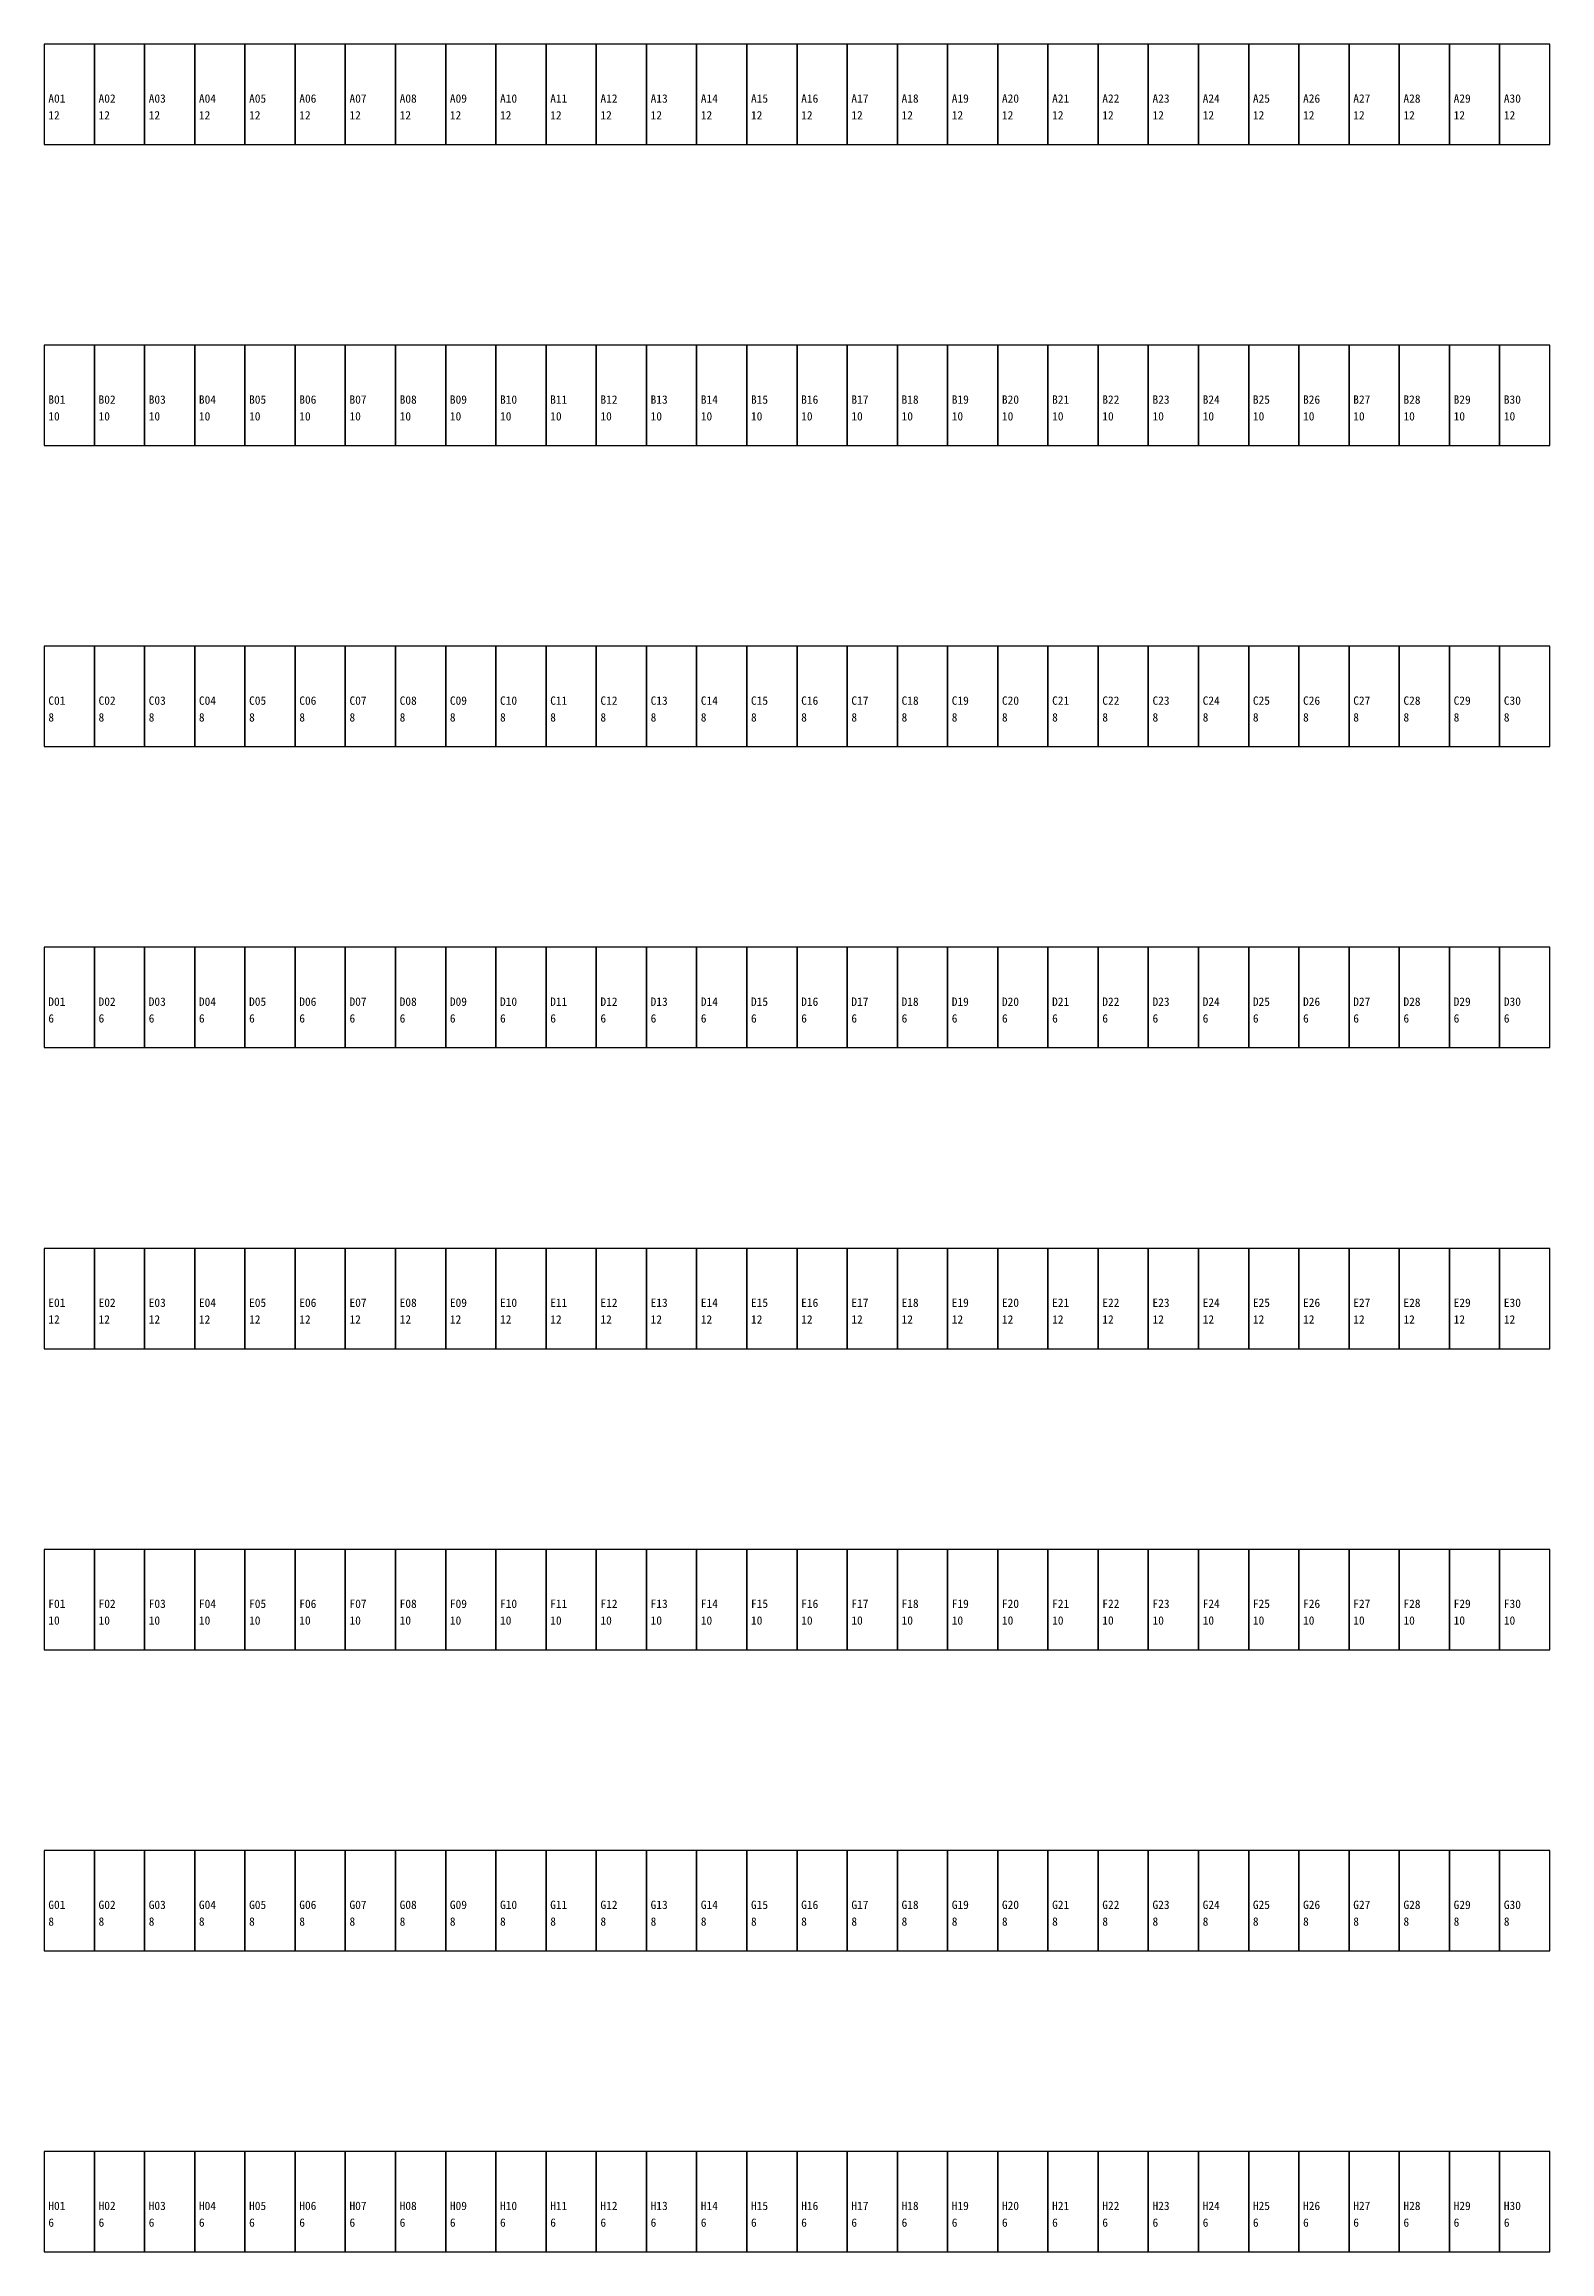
# Model space of a CAD drawing. Header units: millimetres. Extents: x 0 to 80000, y 0 to 52902.
# Drawn here: x 21000 to 39000, y 11800 to 38200 of the extents above; entities that cross this region are included whole.
import ezdxf

# ---------------------------------------------------------------- set-up
doc = ezdxf.new("R2010")
doc.units = ezdxf.units.MM
doc.layers.add('E-RACK', color=7, linetype='Continuous')

# ---------------------------------------------------------------- blocks, each defined once
blk = doc.blocks.new('RACK_42U')
blk.add_lwpolyline([(0, 0), (600, 0), (600, 1200), (0, 1200)], close=True)
for tag, p in [('RACK_ID', (50, 500)), ('KW', (50, 300))]:
    blk.add_attdef(tag, p, '', height=100)

msp = doc.modelspace()

# ---------------------------------------------------------------- block references
at = {"layer": 'E-RACK'}
for p, values in [((21000, 37000), {'RACK_ID': 'A01', 'KW': '12'}), ((21600, 37000), {'RACK_ID': 'A02', 'KW': '12'}), ((22200, 37000), {'RACK_ID': 'A03', 'KW': '12'}), ((22800, 37000), {'RACK_ID': 'A04', 'KW': '12'}), ((23400, 37000), {'RACK_ID': 'A05', 'KW': '12'}), ((24000, 37000), {'RACK_ID': 'A06', 'KW': '12'}), ((24600, 37000), {'RACK_ID': 'A07', 'KW': '12'}), ((25200, 37000), {'RACK_ID': 'A08', 'KW': '12'}), ((25800, 37000), {'RACK_ID': 'A09', 'KW': '12'}), ((26400, 37000), {'RACK_ID': 'A10', 'KW': '12'}), ((27000, 37000), {'RACK_ID': 'A11', 'KW': '12'}), ((27600, 37000), {'RACK_ID': 'A12', 'KW': '12'}), ((28200, 37000), {'RACK_ID': 'A13', 'KW': '12'}), ((28800, 37000), {'RACK_ID': 'A14', 'KW': '12'}), ((29400, 37000), {'RACK_ID': 'A15', 'KW': '12'}), ((30000, 37000), {'RACK_ID': 'A16', 'KW': '12'}), ((30600, 37000), {'RACK_ID': 'A17', 'KW': '12'}), ((31200, 37000), {'RACK_ID': 'A18', 'KW': '12'}), ((31800, 37000), {'RACK_ID': 'A19', 'KW': '12'}), ((32400, 37000), {'RACK_ID': 'A20', 'KW': '12'}), ((33000, 37000), {'RACK_ID': 'A21', 'KW': '12'}), ((33600, 37000), {'RACK_ID': 'A22', 'KW': '12'}), ((34200, 37000), {'RACK_ID': 'A23', 'KW': '12'}), ((34800, 37000), {'RACK_ID': 'A24', 'KW': '12'}), ((35400, 37000), {'RACK_ID': 'A25', 'KW': '12'}), ((36000, 37000), {'RACK_ID': 'A26', 'KW': '12'}), ((36600, 37000), {'RACK_ID': 'A27', 'KW': '12'}), ((37200, 37000), {'RACK_ID': 'A28', 'KW': '12'}), ((37800, 37000), {'RACK_ID': 'A29', 'KW': '12'}), ((38400, 37000), {'RACK_ID': 'A30', 'KW': '12'}), ((21000, 33400), {'RACK_ID': 'B01', 'KW': '10'}), ((21600, 33400), {'RACK_ID': 'B02', 'KW': '10'}), ((22200, 33400), {'RACK_ID': 'B03', 'KW': '10'}), ((22800, 33400), {'RACK_ID': 'B04', 'KW': '10'}), ((23400, 33400), {'RACK_ID': 'B05', 'KW': '10'}), ((24000, 33400), {'RACK_ID': 'B06', 'KW': '10'}), ((24600, 33400), {'RACK_ID': 'B07', 'KW': '10'}), ((25200, 33400), {'RACK_ID': 'B08', 'KW': '10'}), ((25800, 33400), {'RACK_ID': 'B09', 'KW': '10'}), ((26400, 33400), {'RACK_ID': 'B10', 'KW': '10'}), ((27000, 33400), {'RACK_ID': 'B11', 'KW': '10'}), ((27600, 33400), {'RACK_ID': 'B12', 'KW': '10'}), ((28200, 33400), {'RACK_ID': 'B13', 'KW': '10'}), ((28800, 33400), {'RACK_ID': 'B14', 'KW': '10'}), ((29400, 33400), {'RACK_ID': 'B15', 'KW': '10'}), ((30000, 33400), {'RACK_ID': 'B16', 'KW': '10'}), ((30600, 33400), {'RACK_ID': 'B17', 'KW': '10'}), ((31200, 33400), {'RACK_ID': 'B18', 'KW': '10'}), ((31800, 33400), {'RACK_ID': 'B19', 'KW': '10'}), ((32400, 33400), {'RACK_ID': 'B20', 'KW': '10'}), ((33000, 33400), {'RACK_ID': 'B21', 'KW': '10'}), ((33600, 33400), {'RACK_ID': 'B22', 'KW': '10'}), ((34200, 33400), {'RACK_ID': 'B23', 'KW': '10'}), ((34800, 33400), {'RACK_ID': 'B24', 'KW': '10'}), ((35400, 33400), {'RACK_ID': 'B25', 'KW': '10'}), ((36000, 33400), {'RACK_ID': 'B26', 'KW': '10'}), ((36600, 33400), {'RACK_ID': 'B27', 'KW': '10'}), ((37200, 33400), {'RACK_ID': 'B28', 'KW': '10'}), ((37800, 33400), {'RACK_ID': 'B29', 'KW': '10'}), ((38400, 33400), {'RACK_ID': 'B30', 'KW': '10'}), ((21000, 29800), {'RACK_ID': 'C01', 'KW': '8'}), ((21600, 29800), {'RACK_ID': 'C02', 'KW': '8'}), ((22200, 29800), {'RACK_ID': 'C03', 'KW': '8'}), ((22800, 29800), {'RACK_ID': 'C04', 'KW': '8'}), ((23400, 29800), {'RACK_ID': 'C05', 'KW': '8'}), ((24000, 29800), {'RACK_ID': 'C06', 'KW': '8'}), ((24600, 29800), {'RACK_ID': 'C07', 'KW': '8'}), ((25200, 29800), {'RACK_ID': 'C08', 'KW': '8'}), ((25800, 29800), {'RACK_ID': 'C09', 'KW': '8'}), ((26400, 29800), {'RACK_ID': 'C10', 'KW': '8'}), ((27000, 29800), {'RACK_ID': 'C11', 'KW': '8'}), ((27600, 29800), {'RACK_ID': 'C12', 'KW': '8'}), ((28200, 29800), {'RACK_ID': 'C13', 'KW': '8'}), ((28800, 29800), {'RACK_ID': 'C14', 'KW': '8'}), ((29400, 29800), {'RACK_ID': 'C15', 'KW': '8'}), ((30000, 29800), {'RACK_ID': 'C16', 'KW': '8'}), ((30600, 29800), {'RACK_ID': 'C17', 'KW': '8'}), ((31200, 29800), {'RACK_ID': 'C18', 'KW': '8'}), ((31800, 29800), {'RACK_ID': 'C19', 'KW': '8'}), ((32400, 29800), {'RACK_ID': 'C20', 'KW': '8'}), ((33000, 29800), {'RACK_ID': 'C21', 'KW': '8'}), ((33600, 29800), {'RACK_ID': 'C22', 'KW': '8'}), ((34200, 29800), {'RACK_ID': 'C23', 'KW': '8'}), ((34800, 29800), {'RACK_ID': 'C24', 'KW': '8'}), ((35400, 29800), {'RACK_ID': 'C25', 'KW': '8'}), ((36000, 29800), {'RACK_ID': 'C26', 'KW': '8'}), ((36600, 29800), {'RACK_ID': 'C27', 'KW': '8'}), ((37200, 29800), {'RACK_ID': 'C28', 'KW': '8'}), ((37800, 29800), {'RACK_ID': 'C29', 'KW': '8'}), ((38400, 29800), {'RACK_ID': 'C30', 'KW': '8'}), ((21000, 26200), {'RACK_ID': 'D01', 'KW': '6'}), ((21600, 26200), {'RACK_ID': 'D02', 'KW': '6'}), ((22200, 26200), {'RACK_ID': 'D03', 'KW': '6'}), ((22800, 26200), {'RACK_ID': 'D04', 'KW': '6'}), ((23400, 26200), {'RACK_ID': 'D05', 'KW': '6'}), ((24000, 26200), {'RACK_ID': 'D06', 'KW': '6'}), ((24600, 26200), {'RACK_ID': 'D07', 'KW': '6'}), ((25200, 26200), {'RACK_ID': 'D08', 'KW': '6'}), ((25800, 26200), {'RACK_ID': 'D09', 'KW': '6'}), ((26400, 26200), {'RACK_ID': 'D10', 'KW': '6'}), ((27000, 26200), {'RACK_ID': 'D11', 'KW': '6'}), ((27600, 26200), {'RACK_ID': 'D12', 'KW': '6'}), ((28200, 26200), {'RACK_ID': 'D13', 'KW': '6'}), ((28800, 26200), {'RACK_ID': 'D14', 'KW': '6'}), ((29400, 26200), {'RACK_ID': 'D15', 'KW': '6'}), ((30000, 26200), {'RACK_ID': 'D16', 'KW': '6'}), ((30600, 26200), {'RACK_ID': 'D17', 'KW': '6'}), ((31200, 26200), {'RACK_ID': 'D18', 'KW': '6'}), ((31800, 26200), {'RACK_ID': 'D19', 'KW': '6'}), ((32400, 26200), {'RACK_ID': 'D20', 'KW': '6'}), ((33000, 26200), {'RACK_ID': 'D21', 'KW': '6'}), ((33600, 26200), {'RACK_ID': 'D22', 'KW': '6'}), ((34200, 26200), {'RACK_ID': 'D23', 'KW': '6'}), ((34800, 26200), {'RACK_ID': 'D24', 'KW': '6'}), ((35400, 26200), {'RACK_ID': 'D25', 'KW': '6'}), ((36000, 26200), {'RACK_ID': 'D26', 'KW': '6'}), ((36600, 26200), {'RACK_ID': 'D27', 'KW': '6'}), ((37200, 26200), {'RACK_ID': 'D28', 'KW': '6'}), ((37800, 26200), {'RACK_ID': 'D29', 'KW': '6'}), ((38400, 26200), {'RACK_ID': 'D30', 'KW': '6'}), ((21000, 22600), {'RACK_ID': 'E01', 'KW': '12'}), ((21600, 22600), {'RACK_ID': 'E02', 'KW': '12'}), ((22200, 22600), {'RACK_ID': 'E03', 'KW': '12'}), ((22800, 22600), {'RACK_ID': 'E04', 'KW': '12'}), ((23400, 22600), {'RACK_ID': 'E05', 'KW': '12'}), ((24000, 22600), {'RACK_ID': 'E06', 'KW': '12'}), ((24600, 22600), {'RACK_ID': 'E07', 'KW': '12'}), ((25200, 22600), {'RACK_ID': 'E08', 'KW': '12'}), ((25800, 22600), {'RACK_ID': 'E09', 'KW': '12'}), ((26400, 22600), {'RACK_ID': 'E10', 'KW': '12'}), ((27000, 22600), {'RACK_ID': 'E11', 'KW': '12'}), ((27600, 22600), {'RACK_ID': 'E12', 'KW': '12'}), ((28200, 22600), {'RACK_ID': 'E13', 'KW': '12'}), ((28800, 22600), {'RACK_ID': 'E14', 'KW': '12'}), ((29400, 22600), {'RACK_ID': 'E15', 'KW': '12'}), ((30000, 22600), {'RACK_ID': 'E16', 'KW': '12'}), ((30600, 22600), {'RACK_ID': 'E17', 'KW': '12'}), ((31200, 22600), {'RACK_ID': 'E18', 'KW': '12'}), ((31800, 22600), {'RACK_ID': 'E19', 'KW': '12'}), ((32400, 22600), {'RACK_ID': 'E20', 'KW': '12'}), ((33000, 22600), {'RACK_ID': 'E21', 'KW': '12'}), ((33600, 22600), {'RACK_ID': 'E22', 'KW': '12'}), ((34200, 22600), {'RACK_ID': 'E23', 'KW': '12'}), ((34800, 22600), {'RACK_ID': 'E24', 'KW': '12'}), ((35400, 22600), {'RACK_ID': 'E25', 'KW': '12'}), ((36000, 22600), {'RACK_ID': 'E26', 'KW': '12'}), ((36600, 22600), {'RACK_ID': 'E27', 'KW': '12'}), ((37200, 22600), {'RACK_ID': 'E28', 'KW': '12'}), ((37800, 22600), {'RACK_ID': 'E29', 'KW': '12'}), ((38400, 22600), {'RACK_ID': 'E30', 'KW': '12'}), ((21000, 19000), {'RACK_ID': 'F01', 'KW': '10'}), ((21600, 19000), {'RACK_ID': 'F02', 'KW': '10'}), ((22200, 19000), {'RACK_ID': 'F03', 'KW': '10'}), ((22800, 19000), {'RACK_ID': 'F04', 'KW': '10'}), ((23400, 19000), {'RACK_ID': 'F05', 'KW': '10'}), ((24000, 19000), {'RACK_ID': 'F06', 'KW': '10'}), ((24600, 19000), {'RACK_ID': 'F07', 'KW': '10'}), ((25200, 19000), {'RACK_ID': 'F08', 'KW': '10'}), ((25800, 19000), {'RACK_ID': 'F09', 'KW': '10'}), ((26400, 19000), {'RACK_ID': 'F10', 'KW': '10'}), ((27000, 19000), {'RACK_ID': 'F11', 'KW': '10'}), ((27600, 19000), {'RACK_ID': 'F12', 'KW': '10'}), ((28200, 19000), {'RACK_ID': 'F13', 'KW': '10'}), ((28800, 19000), {'RACK_ID': 'F14', 'KW': '10'}), ((29400, 19000), {'RACK_ID': 'F15', 'KW': '10'}), ((30000, 19000), {'RACK_ID': 'F16', 'KW': '10'}), ((30600, 19000), {'RACK_ID': 'F17', 'KW': '10'}), ((31200, 19000), {'RACK_ID': 'F18', 'KW': '10'}), ((31800, 19000), {'RACK_ID': 'F19', 'KW': '10'}), ((32400, 19000), {'RACK_ID': 'F20', 'KW': '10'}), ((33000, 19000), {'RACK_ID': 'F21', 'KW': '10'}), ((33600, 19000), {'RACK_ID': 'F22', 'KW': '10'}), ((34200, 19000), {'RACK_ID': 'F23', 'KW': '10'}), ((34800, 19000), {'RACK_ID': 'F24', 'KW': '10'}), ((35400, 19000), {'RACK_ID': 'F25', 'KW': '10'}), ((36000, 19000), {'RACK_ID': 'F26', 'KW': '10'}), ((36600, 19000), {'RACK_ID': 'F27', 'KW': '10'}), ((37200, 19000), {'RACK_ID': 'F28', 'KW': '10'}), ((37800, 19000), {'RACK_ID': 'F29', 'KW': '10'}), ((38400, 19000), {'RACK_ID': 'F30', 'KW': '10'}), ((21000, 15400), {'RACK_ID': 'G01', 'KW': '8'}), ((21600, 15400), {'RACK_ID': 'G02', 'KW': '8'}), ((22200, 15400), {'RACK_ID': 'G03', 'KW': '8'}), ((22800, 15400), {'RACK_ID': 'G04', 'KW': '8'}), ((23400, 15400), {'RACK_ID': 'G05', 'KW': '8'}), ((24000, 15400), {'RACK_ID': 'G06', 'KW': '8'}), ((24600, 15400), {'RACK_ID': 'G07', 'KW': '8'}), ((25200, 15400), {'RACK_ID': 'G08', 'KW': '8'}), ((25800, 15400), {'RACK_ID': 'G09', 'KW': '8'}), ((26400, 15400), {'RACK_ID': 'G10', 'KW': '8'}), ((27000, 15400), {'RACK_ID': 'G11', 'KW': '8'}), ((27600, 15400), {'RACK_ID': 'G12', 'KW': '8'}), ((28200, 15400), {'RACK_ID': 'G13', 'KW': '8'}), ((28800, 15400), {'RACK_ID': 'G14', 'KW': '8'}), ((29400, 15400), {'RACK_ID': 'G15', 'KW': '8'}), ((30000, 15400), {'RACK_ID': 'G16', 'KW': '8'}), ((30600, 15400), {'RACK_ID': 'G17', 'KW': '8'}), ((31200, 15400), {'RACK_ID': 'G18', 'KW': '8'}), ((31800, 15400), {'RACK_ID': 'G19', 'KW': '8'}), ((32400, 15400), {'RACK_ID': 'G20', 'KW': '8'}), ((33000, 15400), {'RACK_ID': 'G21', 'KW': '8'}), ((33600, 15400), {'RACK_ID': 'G22', 'KW': '8'}), ((34200, 15400), {'RACK_ID': 'G23', 'KW': '8'}), ((34800, 15400), {'RACK_ID': 'G24', 'KW': '8'}), ((35400, 15400), {'RACK_ID': 'G25', 'KW': '8'}), ((36000, 15400), {'RACK_ID': 'G26', 'KW': '8'}), ((36600, 15400), {'RACK_ID': 'G27', 'KW': '8'}), ((37200, 15400), {'RACK_ID': 'G28', 'KW': '8'}), ((37800, 15400), {'RACK_ID': 'G29', 'KW': '8'}), ((38400, 15400), {'RACK_ID': 'G30', 'KW': '8'}), ((21000, 11800), {'RACK_ID': 'H01', 'KW': '6'}), ((21600, 11800), {'RACK_ID': 'H02', 'KW': '6'}), ((22200, 11800), {'RACK_ID': 'H03', 'KW': '6'}), ((22800, 11800), {'RACK_ID': 'H04', 'KW': '6'}), ((23400, 11800), {'RACK_ID': 'H05', 'KW': '6'}), ((24000, 11800), {'RACK_ID': 'H06', 'KW': '6'}), ((24600, 11800), {'RACK_ID': 'H07', 'KW': '6'}), ((25200, 11800), {'RACK_ID': 'H08', 'KW': '6'}), ((25800, 11800), {'RACK_ID': 'H09', 'KW': '6'}), ((26400, 11800), {'RACK_ID': 'H10', 'KW': '6'}), ((27000, 11800), {'RACK_ID': 'H11', 'KW': '6'}), ((27600, 11800), {'RACK_ID': 'H12', 'KW': '6'}), ((28200, 11800), {'RACK_ID': 'H13', 'KW': '6'}), ((28800, 11800), {'RACK_ID': 'H14', 'KW': '6'}), ((29400, 11800), {'RACK_ID': 'H15', 'KW': '6'}), ((30000, 11800), {'RACK_ID': 'H16', 'KW': '6'}), ((30600, 11800), {'RACK_ID': 'H17', 'KW': '6'}), ((31200, 11800), {'RACK_ID': 'H18', 'KW': '6'}), ((31800, 11800), {'RACK_ID': 'H19', 'KW': '6'}), ((32400, 11800), {'RACK_ID': 'H20', 'KW': '6'}), ((33000, 11800), {'RACK_ID': 'H21', 'KW': '6'}), ((33600, 11800), {'RACK_ID': 'H22', 'KW': '6'}), ((34200, 11800), {'RACK_ID': 'H23', 'KW': '6'}), ((34800, 11800), {'RACK_ID': 'H24', 'KW': '6'}), ((35400, 11800), {'RACK_ID': 'H25', 'KW': '6'}), ((36000, 11800), {'RACK_ID': 'H26', 'KW': '6'}), ((36600, 11800), {'RACK_ID': 'H27', 'KW': '6'}), ((37200, 11800), {'RACK_ID': 'H28', 'KW': '6'}), ((37800, 11800), {'RACK_ID': 'H29', 'KW': '6'}), ((38400, 11800), {'RACK_ID': 'H30', 'KW': '6'})]:
    msp.add_blockref('RACK_42U', p, dxfattribs=at).add_auto_attribs(values)

doc.saveas('drawing.dxf')
